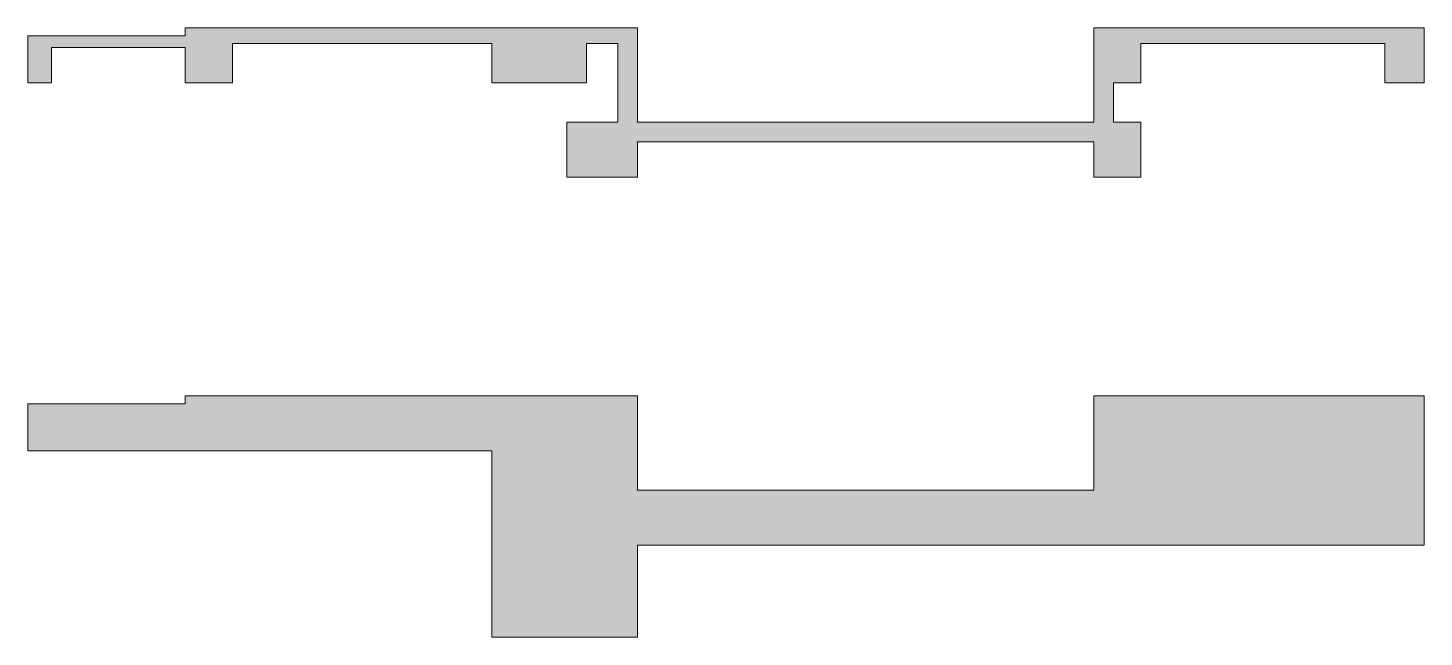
# Model space of a CAD drawing. Header units: millimetres. Extents: x 69552 to 209330, y -27310 to 50684.
# Drawn here: x 69552 to 87302, y 17676 to 25425 of the extents above; entities that cross this region are included whole.
import ezdxf

# ---------------------------------------------------------------- set-up
doc = ezdxf.new("R2010")
doc.units = ezdxf.units.MM
doc.layers.add('NDC_S_ENG TITLE', color=3, linetype='Continuous', lineweight=20)
doc.layers.add('NDC_S_HATCH MATERIAL', color=8, linetype='Continuous', lineweight=13)

msp = doc.modelspace()

# ---------------------------------------------------------------- hatches: boundary and pattern name
at = {"layer": 'NDC_S_HATCH MATERIAL', "ltscale": 100}
h = msp.add_hatch(color=256, dxfattribs=at)
h.dxf.hatch_style = 1
h.paths.add_polyline_path([(83702.5, 24224.8), (83352.5, 24224.8), (83352.5, 24724.8), (83702.5, 24724.8), (83702.5, 25224.8), (86802.5, 25224.8), (86802.5, 24724.8), (87302.5, 24724.8), (87302.5, 25424.8), (83102.5, 25424.8), (83102.5, 24224.8), (77302.5, 24224.8), (77302.5, 25424.8), (71552.5, 25424.8), (71552.5, 25324.8), (69552.5, 25324.8), (69552.5, 24724.8), (69852.5, 24724.8), (69852.5, 25174.8), (71552.5, 25174.8), (71552.5, 24724.8), (72152.5, 24724.8), (72152.5, 25224.8), (75452.5, 25224.8), (75452.5, 24724.8), (76652.5, 24724.8), (76652.5, 25224.8), (77052.5, 25224.8), (77052.5, 24224.8), (76402.5, 24224.8), (76402.5, 23524.8), (77302.5, 23524.8), (77302.5, 23974.8), (83102.5, 23974.8), (83102.5, 23524.8), (83702.5, 23524.8)])
h = msp.add_hatch(color=256, dxfattribs=at)
h.dxf.hatch_style = 1
h.paths.add_polyline_path([(87302.5, 20043.9), (87302.5, 20743.9), (83102.5, 20743.9), (83102.5, 19543.9), (77302.5, 19543.9), (77302.5, 20743.9), (71552.5, 20743.9), (71552.5, 20643.9), (69552.5, 20643.9), (69552.5, 20043.9), (69852.5, 20043.9), (75452.5, 20043.9), (75452.5, 17676), (77302.5, 17676), (77302.5, 18843.9), (87302.5, 18843.9)])

# ---------------------------------------------------------------- linework, layer by layer
at = {"layer": 'NDC_S_ENG TITLE', "ltscale": 100}
for p, q in [((76652.5, 24724.8), (76652.5, 25224.8)), ((75452.5, 20043.9), (75452.5, 17676)), ((77302.5, 18843.9), (77302.5, 17676)), ((77302.5, 17676), (75452.5, 17676))]:
    msp.add_line(p, q, dxfattribs=at)
for points in [[(76652.5, 24724.8), (75452.5, 24724.8), (75452.5, 25224.8), (72152.5, 25224.8), (72152.5, 24724.8), (71552.5, 24724.8), (71552.5, 25174.8), (69852.5, 25174.8), (69852.5, 24724.8), (69552.5, 24724.8), (69552.5, 25324.8), (71552.5, 25324.8), (71552.5, 25424.8), (77302.5, 25424.8), (77302.5, 24224.8), (83102.5, 24224.8), (83102.5, 25424.8), (87302.5, 25424.8), (87302.5, 24724.8), (86802.5, 24724.8), (86802.5, 25224.8), (83702.5, 25224.8), (83702.5, 24724.8), (83352.5, 24724.8), (83352.5, 24224.8), (83702.5, 24224.8), (83702.5, 23524.8), (83102.5, 23524.8), (83102.5, 23974.8), (77302.5, 23974.8), (77302.5, 23524.8), (76402.5, 23524.8), (76402.5, 24224.8), (77052.5, 24224.8), (77052.5, 25224.8), (76652.5, 25224.8)], [(69852.5, 20043.9), (69552.5, 20043.9), (69552.5, 20643.9), (71552.5, 20643.9), (71552.5, 20743.9), (77302.5, 20743.9), (77302.5, 19543.9), (83102.5, 19543.9), (83102.5, 20743.9), (87302.5, 20743.9), (87302.5, 20043.9)], [(69852.5, 20043.9), (75452.5, 20043.9)], [(77302.5, 18843.9), (87302.5, 18843.9), (87302.5, 20043.9)]]:
    msp.add_lwpolyline(points, dxfattribs=at)

doc.saveas('drawing.dxf')
